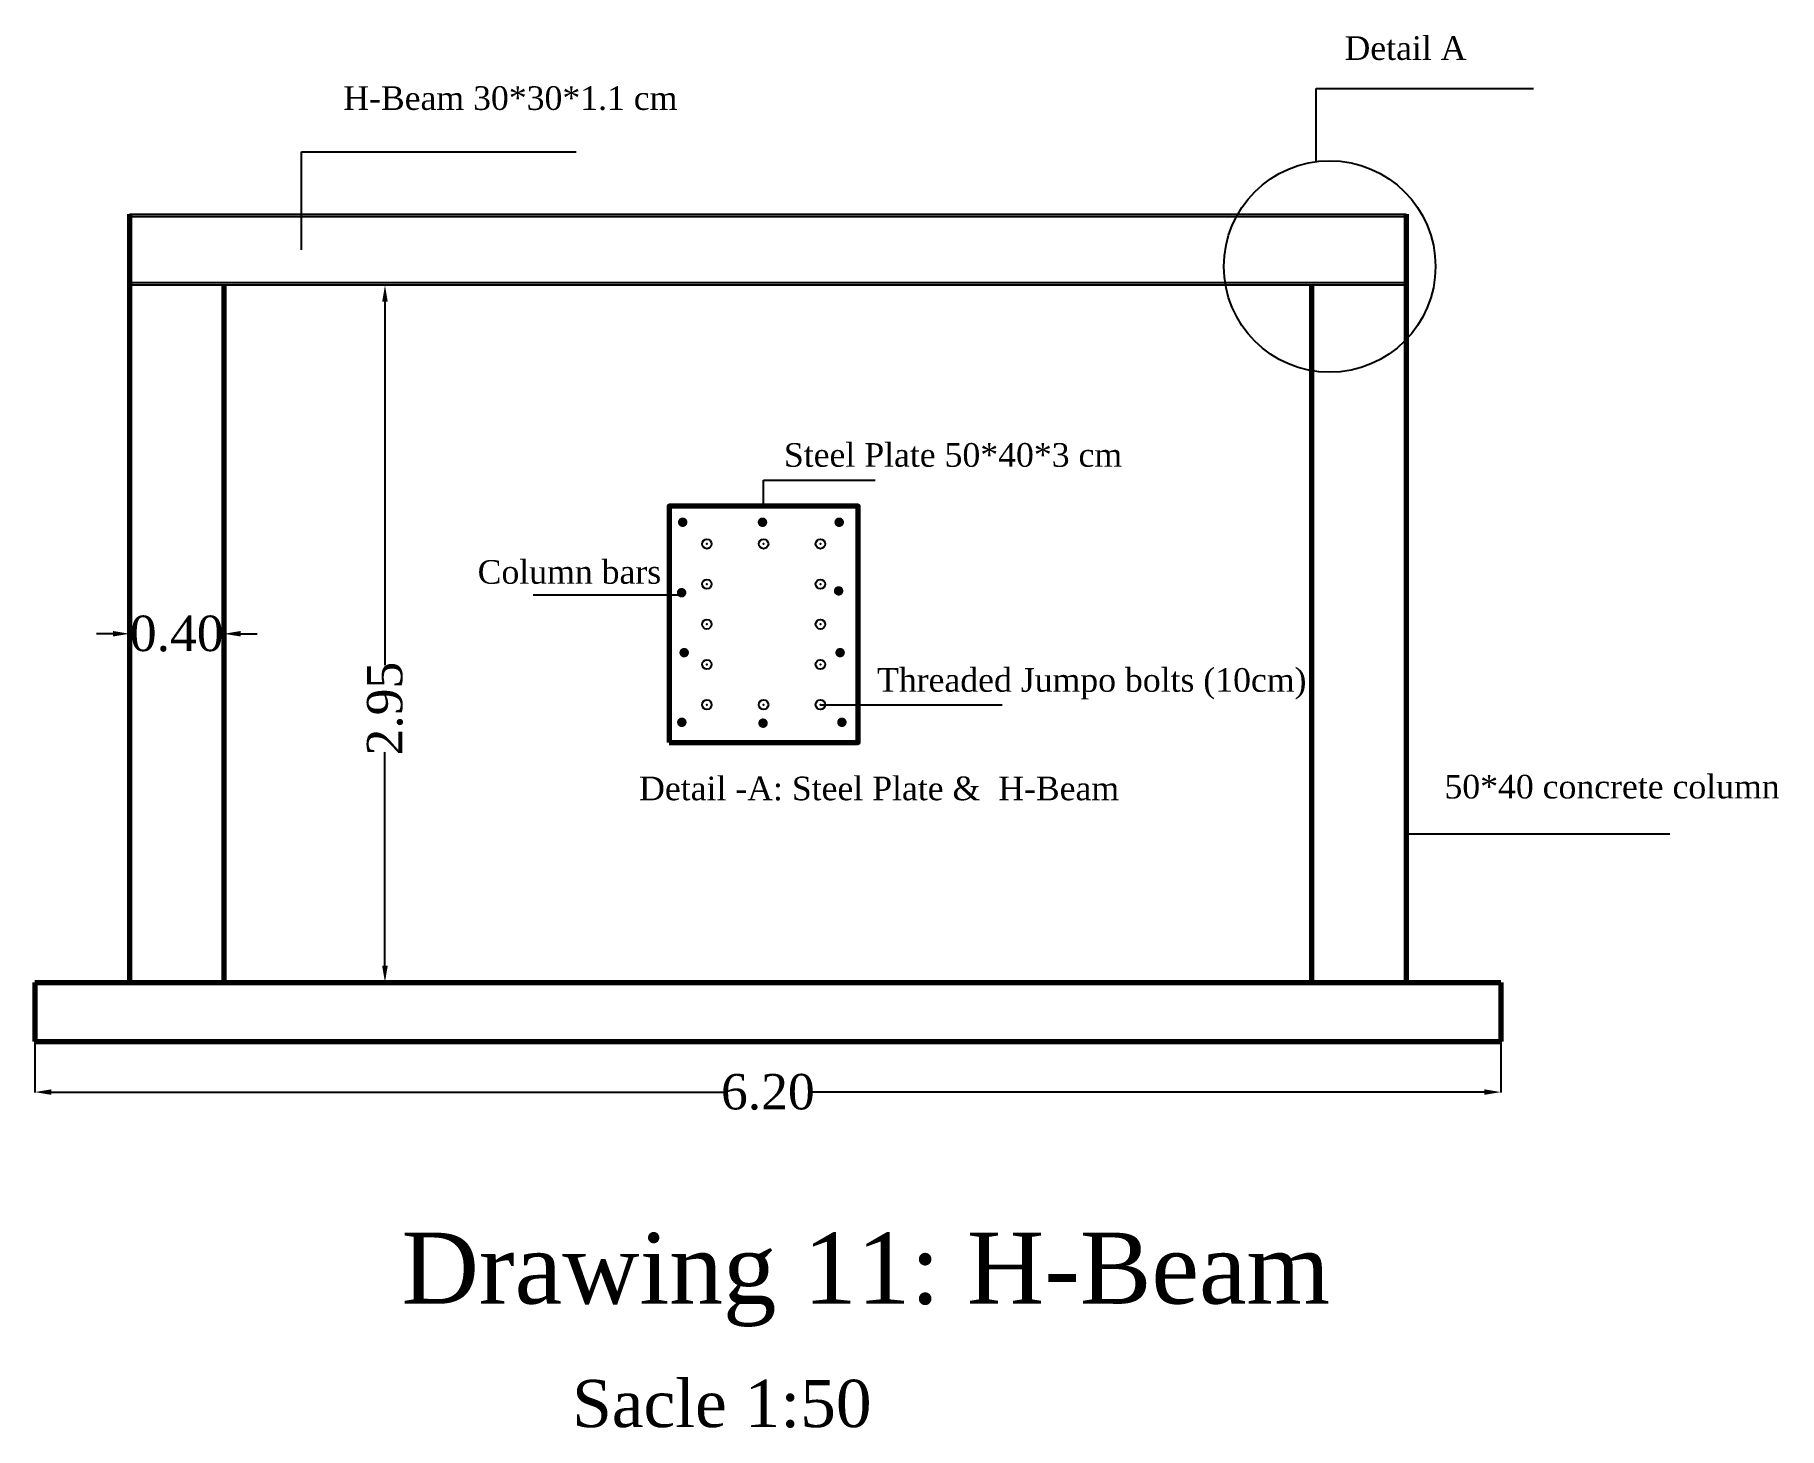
# Model space of a CAD drawing. Extents: x 159757.6 to 159806.1, y 183469.7 to 183536.
# Drawn here: x 159761.69 to 159769.07, y 183469.71 to 183475.61 of the extents above; entities that cross this region are included whole.
import ezdxf

# ---------------------------------------------------------------- set-up
doc = ezdxf.new("R2010")
doc.units = 0
doc.header["$MEASUREMENT"] = 0
doc.header["$PDSIZE"] = 2
doc.layers.add('DIM6', color=180, linetype='Continuous')
doc.layers.add('WALL', color=7, linetype='Continuous')
doc.layers.add('LINE-NUSS', color=255, linetype='Continuous', lineweight=70)
doc.styles.add('ATT', font='TXT')
doc.styles.get("Standard").update_dxf_attribs({"font": 'times.ttf', "height": 0.15})
doc.styles.add('style13', font='times.ttf', dxfattribs={"height": 0.06})
doc.dimstyles.new('Copy of dss', dxfattribs={"dimtxt": 0.18, "dimasz": 0.07, "dimexe": 0.18, "dimexo": 0.0625, "dimgap": 0.09, "dimtad": 0, "dimtoh": 1, "dimrnd": 0.05, "dimzin": 0, "dimdsep": 46, "dimtxsty": 'ATT', "dimcen": 0.09, "dimse1": 1, "dimse2": 1, "dimclrd": 8, "dimclrt": 2, "dimadec": 0, "dimazin": 0, "dimtfac": 1, "dimtofl": 0, "dimtmove": 0, "dimatfit": 3, "dimfxl": 0.18, "dimtolj": 1, "dimtzin": 0, "dimarcsym": 0})

msp = doc.modelspace()

# ---------------------------------------------------------------- texts
at = {"layer": 'DIM6', "color": 7, "linetype": 'Continuous', "style": 'style13'}
for s, height, p in [('Detail A', 0.1, (159767.231, 183475.5011)), ('H-Beam 30*30*1.1 cm', 0.1, (159762.996, 183475.2896)), ('Steel Plate 50*40*3 cm', 0.1, (159764.86, 183473.7797)), ('Column bars', 0.1, (159763.5647, 183473.2847)), ('Threaded Jumpo bolts (10cm)', 0.1, (159765.2538, 183472.8275)), ('Detail -A: Steel Plate &  H-Beam ', 0.1, (159764.2476, 183472.3686)), ('50*40 concrete column', 0.1, (159767.6536, 183472.3761)), ('Sacle 1:50', 0.2, (159763.9642, 183469.7162))]:
    msp.add_text(s, height=height, dxfattribs=at).set_placement(p)
at = {"layer": 'DIM6', "color": 7, "linetype": 'Continuous'}
msp.add_text('Drawing 11: H-Beam', height=0.3, dxfattribs=at).set_placement((159763.2429, 183470.2388))

# ---------------------------------------------------------------- blocks, each defined once
blk = doc.blocks.new('*D158')
at = {"layer": 'DEFPOINTS', "color": 0, "linetype": 'Continuous', "transparency": 16777216}
for p in [(159762.0921, 183473.073), (159762.4921, 183473.073), (159762.4921, 183473.073)]:
    blk.add_point(p, dxfattribs=at)
at = {"layer": 'DIM6', "color": 7, "linetype": 'Continuous', "lineweight": -2, "transparency": 16777216}
for p, q in [((159762.0221, 183473.073), (159761.9521, 183473.073)), ((159762.5621, 183473.073), (159762.6321, 183473.073))]:
    blk.add_line(p, q, dxfattribs=at)
at = {"layer": 'DIM6', "color": 0, "linetype": 'Continuous', "lineweight": -2, "transparency": 16777216}
for p, q in [((159762.0921, 183473.075), (159762.0921, 183473.0745)), ((159762.4921, 183473.075), (159762.4921, 183473.0745))]:
    blk.add_line(p, q, dxfattribs=at)
at = {"layer": 'DIM6', "color": 7, "linetype": 'Continuous', "transparency": 16777216}
for points in [[(159762.0221, 183473.0847), (159762.0221, 183473.0614), (159762.0921, 183473.073)], [(159762.5621, 183473.0847), (159762.5621, 183473.0614), (159762.4921, 183473.073)]]:
    blk.add_solid(points, dxfattribs=at)
at = {"layer": 'DIM6', "color": 7, "linetype": 'Continuous', "transparency": 16777216, "insert": (159762.2921, 183473.073), "char_height": 0.15, "attachment_point": 5}
blk.add_mtext('\\A1;0.40', dxfattribs=at)
blk = doc.blocks.new('*D159')
at = {"layer": 'DEFPOINTS', "color": 0, "linetype": 'Continuous', "transparency": 16777216}
for p in [(159763.1727, 183474.548), (159764.4819, 183474.548), (159764.4819, 183471.598)]:
    blk.add_point(p, dxfattribs=at)
at = {"layer": 'LINE-NUSS', "color": 0, "linetype": 'Continuous', "lineweight": -2, "transparency": 16777216}
for p, q in [((159764.4799, 183474.548), (159763.1712, 183474.548)), ((159764.4799, 183471.598), (159763.1712, 183471.598))]:
    blk.add_line(p, q, dxfattribs=at)
at = {"layer": 'LINE-NUSS', "color": 7, "linetype": 'Continuous', "lineweight": -2, "transparency": 16777216}
for p, q in [((159763.1727, 183474.478), (159763.1727, 183472.9404)), ((159763.1727, 183471.668), (159763.1727, 183472.5721))]:
    blk.add_line(p, q, dxfattribs=at)
at = {"layer": 'LINE-NUSS', "color": 7, "linetype": 'Continuous', "transparency": 16777216}
for points in [[(159763.1611, 183474.478), (159763.1844, 183474.478), (159763.1727, 183474.548)], [(159763.1611, 183471.668), (159763.1844, 183471.668), (159763.1727, 183471.598)]]:
    blk.add_solid(points, dxfattribs=at)
at = {"layer": 'LINE-NUSS', "color": 7, "linetype": 'Continuous', "transparency": 16777216, "insert": (159763.1727, 183472.7562), "char_height": 0.15, "attachment_point": 5, "rotation": 90}
blk.add_mtext('\\A1;2.95', dxfattribs=at)
blk = doc.blocks.new('*D160')
at = {"layer": 'DEFPOINTS', "color": 0, "linetype": 'Continuous', "transparency": 16777216}
for p in [(159761.6921, 183471.348), (159767.8921, 183471.348), (159767.8921, 183471.1338)]:
    blk.add_point(p, dxfattribs=at)
at = {"layer": 'DIM6', "color": 0, "linetype": 'Continuous', "lineweight": -2, "transparency": 16777216}
for p, q in [((159761.6921, 183471.346), (159761.6921, 183471.1323)), ((159767.8921, 183471.346), (159767.8921, 183471.1323))]:
    blk.add_line(p, q, dxfattribs=at)
at = {"layer": 'DIM6', "color": 7, "linetype": 'Continuous', "lineweight": -2, "transparency": 16777216}
for p, q in [((159761.7621, 183471.1338), (159764.607, 183471.1338)), ((159767.8221, 183471.1338), (159764.9772, 183471.1338))]:
    blk.add_line(p, q, dxfattribs=at)
at = {"layer": 'DIM6', "color": 7, "linetype": 'Continuous', "transparency": 16777216}
for points in [[(159761.7621, 183471.1454), (159761.7621, 183471.1221), (159761.6921, 183471.1338)], [(159767.8221, 183471.1454), (159767.8221, 183471.1221), (159767.8921, 183471.1338)]]:
    blk.add_solid(points, dxfattribs=at)
at = {"layer": 'DIM6', "color": 7, "linetype": 'Continuous', "transparency": 16777216, "insert": (159764.7921, 183471.1338), "char_height": 0.15, "attachment_point": 5}
blk.add_mtext('\\A1;6.20', dxfattribs=at)

# ---------------------------------------------------------------- dimensions: what is measured, and where the dimension line sits
at = {"layer": 'DIM6', "color": 7, "linetype": 'Continuous'}
dim = msp.add_linear_dim(base=(159762.4921, 183473.073), p1=(159762.0921, 183473.073), p2=(159762.4921, 183473.073), dimstyle='Copy of dss', override={"dimtxt": 0.05, "dimexe": 0.0015, "dimexo": 0.002, "dimgap": 0, "dimtoh": 0, "dimtxsty": 'Standard', "dimse1": 0, "dimse2": 0, "dimclrd": 7, "dimclrt": 7, "dimfxl": 0}, dxfattribs=at)
dim.commit()
dim.dimension.update_dxf_attribs({"geometry": '*D158', "text_midpoint": (159762.2921, 183473.073)})
dim = msp.add_aligned_dim(p1=(159761.6921, 183471.348), p2=(159767.8921, 183471.348), distance=-0.2143, dimstyle='Copy of dss', override={"dimtxt": 0.05, "dimexe": 0.0015, "dimexo": 0.002, "dimgap": 0, "dimtoh": 0, "dimtxsty": 'Standard', "dimse1": 0, "dimse2": 0, "dimclrd": 7, "dimclrt": 7, "dimfxl": 0}, dxfattribs=at)
dim.commit()
dim.dimension.update_dxf_attribs({"geometry": '*D160', "text_midpoint": (159764.7921, 183471.1338)})
at = {"layer": 'LINE-NUSS', "color": 7, "linetype": 'Continuous'}
dim = msp.add_linear_dim(base=(159763.1727, 183474.548), p1=(159764.4819, 183471.598), p2=(159764.4819, 183474.548), angle=90, dimstyle='Copy of dss', override={"dimtxt": 0.05, "dimexe": 0.0015, "dimexo": 0.002, "dimgap": 0, "dimtoh": 0, "dimtxsty": 'Standard', "dimse1": 0, "dimse2": 0, "dimclrd": 7, "dimclrt": 7, "dimfxl": 0}, dxfattribs=at)
dim.commit()
dim.dimension.update_dxf_attribs({"geometry": '*D159', "text_midpoint": (159763.1727, 183472.7562), "dimtype": 160})

# ---------------------------------------------------------------- linework, layer by layer
at = {"layer": 'DIM6', "color": 7, "linetype": 'Continuous'}
for p, q in [((159767.1106, 183475.0707), (159767.1106, 183475.3808)), ((159767.1106, 183475.3808), (159768.0308, 183475.3808)), ((159762.8193, 183474.698), (159762.8193, 183475.1121)), ((159762.8193, 183475.1121), (159763.9811, 183475.1121)), ((159762.0921, 183474.848), (159767.4921, 183474.848)), ((159762.0921, 183474.838), (159767.4921, 183474.838)), ((159767.4921, 183474.558), (159762.0921, 183474.558)), ((159767.4921, 183474.548), (159762.0921, 183474.548)), ((159764.7742, 183473.613), (159764.7742, 183473.7223)), ((159764.7742, 183473.7223), (159765.2466, 183473.7223)), ((159764.4273, 183473.2367), (159763.7999, 183473.2367)), ((159765.0142, 183472.773), (159765.7824, 183472.773)), ((159767.4864, 183472.2258), (159768.6067, 183472.2258))]:
    msp.add_line(p, q, dxfattribs=at)
for centre, radius in [((159767.1683, 183474.627), 0.4475), ((159764.5342, 183473.453), 0.02), ((159764.5342, 183473.453), 0.02), ((159764.7742, 183473.453), 0.02), ((159765.0142, 183473.453), 0.02), ((159764.5342, 183473.283), 0.02), ((159765.0142, 183473.283), 0.02), ((159764.5342, 183473.113), 0.02), ((159765.0142, 183473.113), 0.02), ((159764.5342, 183472.943), 0.02), ((159765.0142, 183472.943), 0.02), ((159764.5342, 183472.773), 0.02), ((159764.5342, 183472.773), 0.02), ((159764.7742, 183472.773), 0.02), ((159765.0142, 183472.773), 0.02)]:
    msp.add_circle(centre, radius, dxfattribs=at)
for p in [(159764.5342, 183473.453), (159764.7742, 183473.453), (159765.0142, 183473.453), (159764.5342, 183473.283), (159765.0142, 183473.283), (159764.5342, 183473.113), (159765.0142, 183473.113), (159765.0142, 183473.113), (159764.5342, 183472.943), (159765.0142, 183472.943), (159765.0142, 183472.943), (159764.5342, 183472.773), (159764.7742, 183472.773), (159765.0142, 183472.773)]:
    msp.add_point(p, dxfattribs=at)
at = {"layer": 'LINE-NUSS', "color": 7, "linetype": 'Continuous'}
for p, q in [((159762.0921, 183474.848), (159762.0921, 183474.548)), ((159767.4921, 183474.848), (159767.4921, 183471.598)), ((159762.0921, 183474.548), (159762.0921, 183471.598)), ((159762.4921, 183471.598), (159762.4921, 183474.548)), ((159767.0921, 183471.598), (159767.0921, 183474.548)), ((159761.6921, 183471.598), (159767.8921, 183471.598)), ((159761.6921, 183471.598), (159761.6921, 183471.348)), ((159762.0921, 183471.598), (159762.4921, 183471.598)), ((159762.0921, 183471.598), (159764.7921, 183471.598)), ((159767.8921, 183471.598), (159767.8921, 183471.348)), ((159761.6921, 183471.348), (159767.8921, 183471.348))]:
    msp.add_line(p, q, dxfattribs=at)
msp.add_lwpolyline([(159764.3742, 183472.613), (159765.1742, 183472.613), (159765.1742, 183473.613), (159764.3742, 183473.613)], close=True, dxfattribs=at)
at = {"layer": 'WALL', "color": 0, "ltscale": 0.13, "const_width": 0.02}
for points in [[(159764.422, 183473.5449, 1), (159764.442, 183473.5449, 1)], [(159764.7594, 183473.5449, 1), (159764.7794, 183473.5449, 1)], [(159765.0838, 183473.5449, 1), (159765.1038, 183473.5449, 1)], [(159764.4173, 183473.2467, 1), (159764.4373, 183473.2467, 1)], [(159765.0813, 183473.2544, 1), (159765.1013, 183473.2544, 1)], [(159764.4282, 183472.9933, 1), (159764.4482, 183472.9933, 1)], [(159765.0877, 183472.9933, 1), (159765.1077, 183472.9933, 1)], [(159764.4182, 183472.6984, 1), (159764.4382, 183472.6984, 1)], [(159764.7618, 183472.6947, 1), (159764.7818, 183472.6947, 1)], [(159765.0953, 183472.6984, 1), (159765.1153, 183472.6984, 1)]]:
    msp.add_lwpolyline(points, format="xyb", close=True, dxfattribs=at)

msp.set_redraw_order([(e.dxf.handle, doc.entitydb.next_handle()) for e in msp.query("TEXT MTEXT ATTDEF DIMENSION ARC_DIMENSION")])  # texts and dimensions are drawn at this point

doc.saveas('drawing.dxf')
